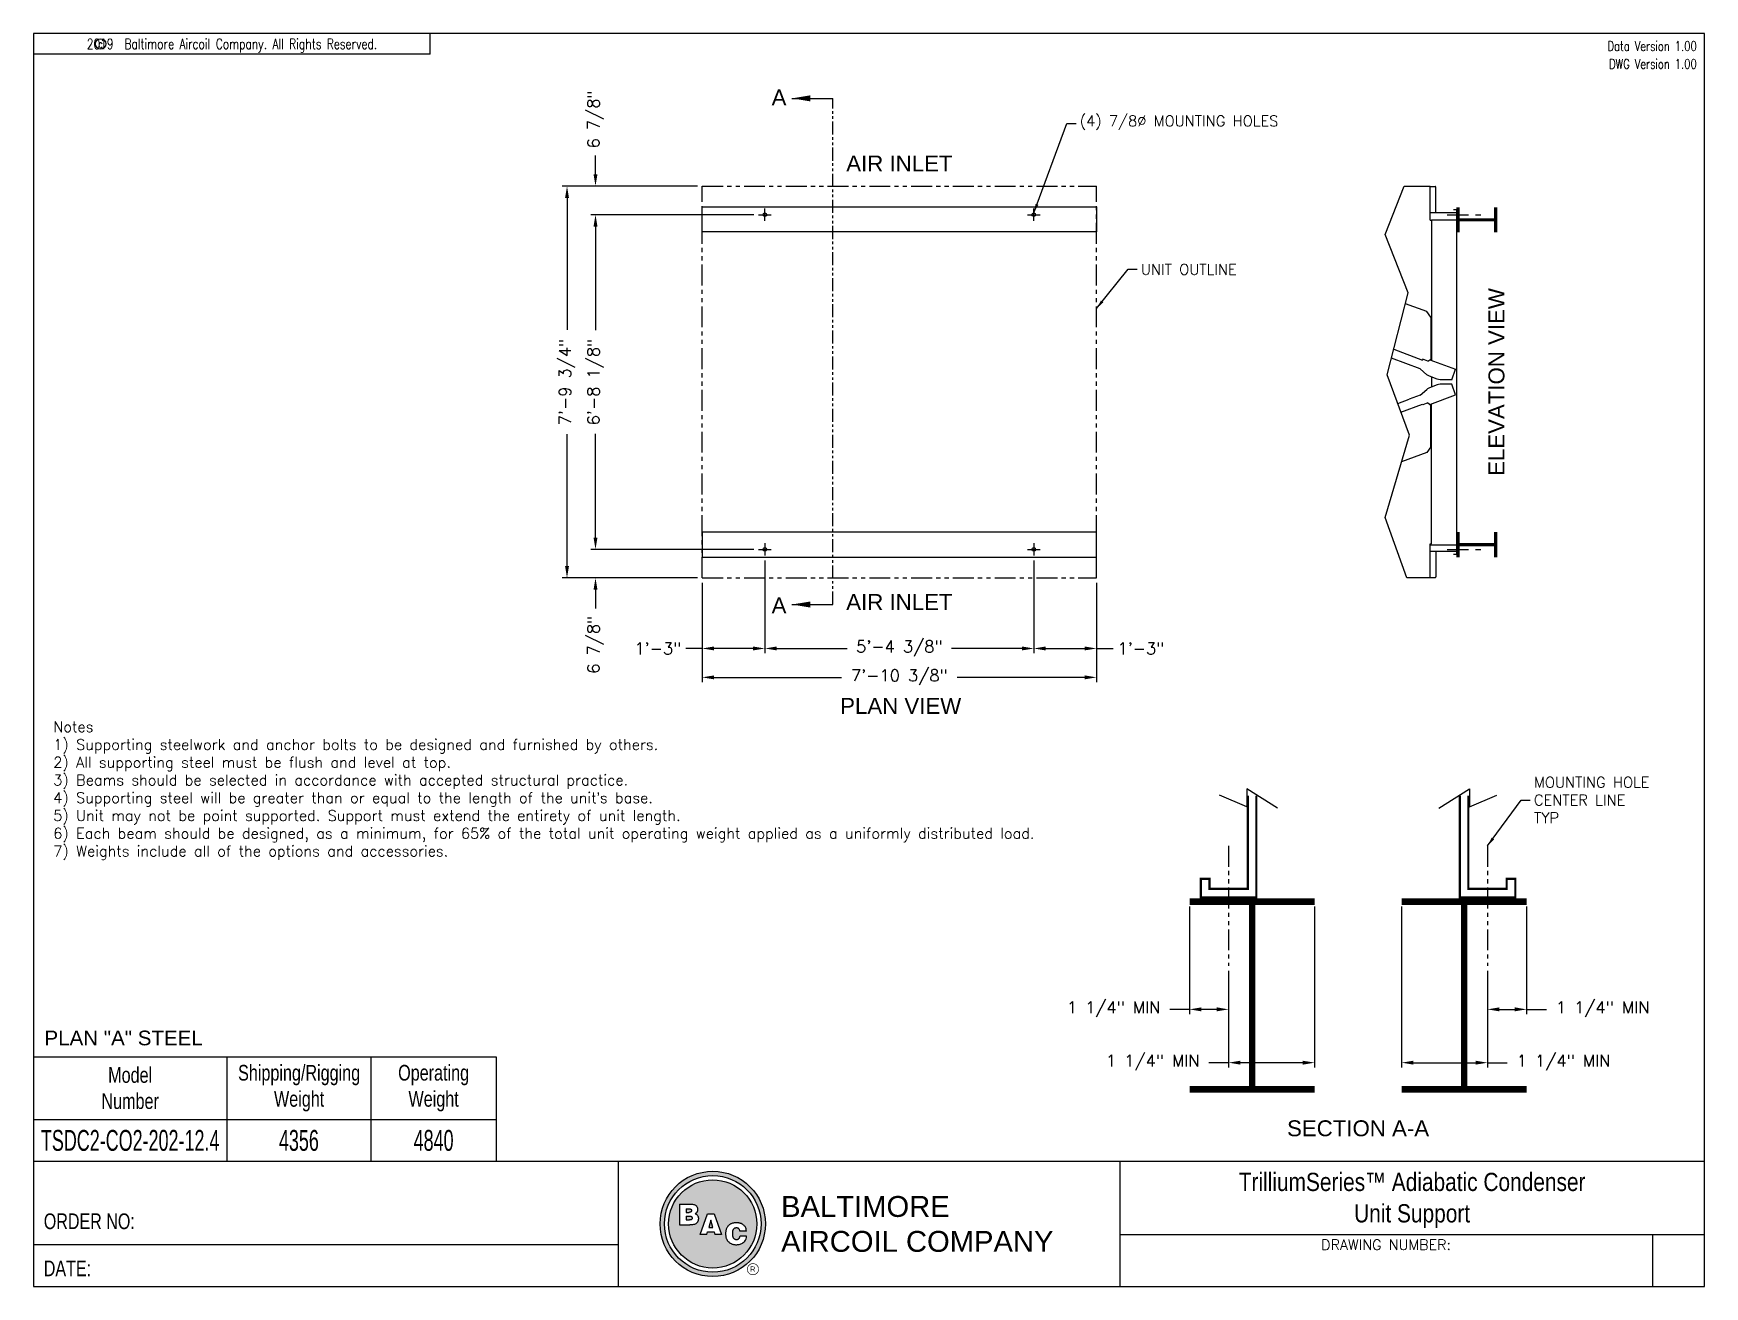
# Model space of a CAD drawing. Extents: x 50 to 450, y 40 to 340.
import ezdxf
from ezdxf.enums import TextEntityAlignment as Align

# ---------------------------------------------------------------- set-up
doc = ezdxf.new("R2010")
doc.units = 0
doc.header["$LTSCALE"] = 8
doc.header["$MEASUREMENT"] = 0
doc.linetypes.add('PHANTOM2', pattern=[1.25, 0.625, -0.125, 0.125, -0.125, 0.125, -0.125])
doc.layers.get('0').update_dxf_attribs({"linetype": 'CONTINUOUS'})
doc.layers.get('Defpoints').update_dxf_attribs({"linetype": 'CONTINUOUS'})
for name, color, linetype in [('STD-BASE', 5, 'CONTINUOUS'), ('STD-BLOCK', 7, 'CONTINUOUS'), ('STD-PLAN-A', 5, 'CONTINUOUS'), ('TEXT', 4, 'CONTINUOUS')]:
    doc.layers.add(name, color=color, linetype=linetype)
doc.styles.add('BAC', font='swissk.ttf')
doc.styles.add('BACtblk', font='swisscl.ttf')
doc.styles.add('BACtblkBold', font='swissck.ttf')
doc.styles.add('Current-ANSI-BAC Part', font='arial.ttf')
doc.styles.add('ROMANS', font='romans.shx', dxfattribs={"width": 0.75})
doc.styles.add('SIMPLEX', font='simplex.shx', dxfattribs={"oblique": 10})
doc.styles.add('SUBMITTAL', font='romans.shx')
doc.styles.add('SUBTTF', font='ARIALN.TTF', dxfattribs={"width": 0.9})
doc.dimstyles.new('SUBMITTAL', dxfattribs={"dimtxt": 0.09375, "dimasz": 0.09375, "dimexe": 0.03125, "dimexo": 0.0625, "dimgap": 0.0625, "dimtad": 0, "dimdec": 4, "dimzin": 4, "dimdsep": 46, "dimlunit": 4, "dimtxsty": 'SUBMITTAL', "dimcen": 0.09375, "dimclre": 6, "dimadec": 0, "dimazin": 0, "dimtfac": 1, "dimtdec": 0, "dimtofl": 0, "dimtmove": 0, "dimatfit": 3, "dimfxl": 0, "dimfrac": 2, "dimtolj": 1, "dimtzin": 4, "dimarcsym": 0})

msp = doc.modelspace()

# ---------------------------------------------------------------- texts
at = {"color": 4, "insert": (54.8146, 175.4), "char_height": 2.55, "width": 222.651999, "attachment_point": 1, "style": 'SUBMITTAL'}
msp.add_mtext('Notes\\P1) Supporting steelwork and anchor bolts to be designed and furnished by others.\\P2) All supporting steel must be flush and level at top.\\P3) Beams should be selected in accordance with accepted structural practice.\\P4) Supporting steel will be greater than or equal to the length of the unit{\\fArial|b0|i0|c0|p34;’}s base.\\P5) Unit may not be point supported. Support must extend the entirety of unit length.\\P6) Each beam should be designed, as a minimum, for 65% of the total unit operating weight applied as a uniformly distributed load.\\P7) Weights include all of the options and accessories.\\P', dxfattribs=at)
at = {"layer": 'STD-BASE', "color": 4}
for s, insert, char_height, width, attachment_point, style in [('(4) 7/8%%C MOUNTING HOLES', (300.5022, 320.4301), 2.55, 127.476592, 1, 'SUBMITTAL'), ('AIR INLET', (257.3332, 308.971), 3.81, 63.888891, 5, 'Current-ANSI-BAC Part'), ('AIR INLET', (257.3332, 203.9934), 3.81, 63.888891, 5, 'Current-ANSI-BAC Part'), ('PLAN VIEW', (257.6513, 179.1145), 3.81, 123.652782, 5, 'Current-ANSI-BAC Part')]:
    msp.add_mtext(s, dxfattribs=dict(at, insert=insert, char_height=char_height, width=width, attachment_point=attachment_point, style=style))
at = {"layer": 'STD-BASE', "color": 4, "insert": (315.1332, 284.8841), "char_height": 2.55, "attachment_point": 1, "style": 'SUBMITTAL'}
msp.add_mtext('UNIT OUTLINE', dxfattribs=at)
at = {"layer": 'STD-PLAN-A', "color": 4}
for s, insert, char_height, width, attachment_point, style in [('{\\H1.62128x;\\C5;A\\H0.6168x;\\P\\P\\P\\P\\P\\P\\P\\P\\P\\P\\P\\H1.70213x;\\P\\H0.87937x;\\P\\H0.66809x;\\P\\P\\P\\P\\P\\P\\P\\P\\P\\P\\P\\P\\P\\P\\P\\H0.22222x;\\P\\H4.50005x;\\P\\H1.62126x;A}', (228.5308, 263.9748), 2.35, 122.277782, 5, 'Current-ANSI-BAC Part'), ('MOUNTING HOLE\\PCENTER LINE\\PTYP', (409.2255, 156.5874), 2.55, 262.920472, 4, 'SUBMITTAL'), ('SECTION A-A ', (367.1262, 77.9768), 3.81, 57.844775, 5, 'Current-ANSI-BAC Part')]:
    msp.add_mtext(s, dxfattribs=dict(at, insert=insert, char_height=char_height, width=width, attachment_point=attachment_point, style=style))
at = {"layer": 'STD-PLAN-A', "color": 4, "insert": (400.273, 256.6512), "char_height": 3.81, "width": 207.945492, "attachment_point": 5, "rotation": 90, "style": 'Current-ANSI-BAC Part'}
msp.add_mtext('ELEVATION VIEW', dxfattribs=at)
at = {"layer": 'STD-PLAN-A', "color": 4, "insert": (52.7061, 101.3835), "char_height": 3.5175, "attachment_point": 1, "style": 'Current-ANSI-BAC Part'}
msp.add_mtext('PLAN "A" STEEL', dxfattribs=at)
at = {"layer": 'TEXT', "style": 'SUBMITTAL', "width": 0.75}
for s, p in [('Data Version 1.00', (448.1895, 338.244)), ('DWG Version 1.00', (448.1895, 333.9754))]:
    msp.add_text(s, height=2.33209, dxfattribs=at).set_placement(p, align=Align.TOP_RIGHT)

# ---------------------------------------------------------------- blocks, each defined once
blk = doc.blocks.new('BORDER')
for p, q in [((1, 1), (0, 1)), ((0, 1), (0, 0)), ((1, 0), (1, 1)), ((0, 0), (1, 0))]:
    blk.add_line(p, q)
blk = doc.blocks.new('copyr0')
for q in [(2.375, 0), (0, -0.125)]:
    blk.add_line((2.375, -0.125), q)
at = {"color": 6}
blk.add_circle((0.402, -0.063), 0.0312, dxfattribs=at)
at = {"color": 6, "style": 'ROMANS', "width": 0.75}
blk.add_text('2019  Baltimore Aircoil Company. All Rights Reserved.', height=0.0625, dxfattribs=at).set_placement((1.188, -0.094), align=Align.CENTER)
blk.add_text('c', height=0.0469, dxfattribs=at).set_placement((0.402, -0.063), align=Align.MIDDLE)
blk = doc.blocks.new('model weights')
for p, q in [((3, 43), (3, 3)), ((3, 43), (180.26, 43)), ((77.09, 43), (77.09, 3)), ((132.26, 43), (132.26, 3)), ((180.26, 43), (180.26, 3)), ((180.26, 43), (180.26, 3)), ((3, 19), (180.26, 19)), ((3, 3), (180.26, 3))]:
    blk.add_line(p, q)
at = {"layer": 'TEXT', "char_height": 6, "attachment_point": 5, "style": 'SUBTTF'}
for s, insert, width in [('Model\\PNumber', (40.05, 31), 32.4424), ('Shipping/Rigging\\PWeight', (104.76, 31), 42.2577), ('Operating\\PWeight', (156.26, 31), 52.9286)]:
    blk.add_mtext(s, dxfattribs=dict(at, insert=insert, width=width))
at = {"layer": 'TEXT', "style": 'SUBTTF', "width": 0.75}
for tag, p in [('MODELNUM', (40.05, 11)), ('SHIPWEIGHT', (104.67, 11)), ('OPWEIGHT', (156.26, 11))]:
    blk.add_attdef(tag, text='', height=8, dxfattribs=at).set_placement(p, align=Align.MIDDLE_CENTER)
blk = doc.blocks.new('*D4')
at = {"layer": 'Defpoints', "color": 0}
for p in [(225.15, 215.09), (210.15, 209.76), (210.15, 192.87)]:
    blk.add_point(p, dxfattribs=at)
at = {"layer": 'STD-PLAN-A', "color": 6, "lineweight": -2}
for p, q in [((225.15, 213.95), (225.15, 191.73)), ((210.15, 208.62), (210.15, 191.73))]:
    blk.add_line(p, q, dxfattribs=at)
at = {"layer": 'STD-PLAN-A', "color": 3, "lineweight": -2}
for p, q in [((210.15, 192.87), (206.2, 192.87)), ((222.31, 192.87), (212.99, 192.87))]:
    blk.add_line(p, q, dxfattribs=at)
at = {"layer": 'STD-PLAN-A', "color": 3}
for points in [[(212.99, 193.34), (212.99, 192.4), (210.15, 192.87)], [(222.31, 193.34), (222.31, 192.4), (225.15, 192.87)]]:
    blk.add_solid(points, dxfattribs=at)
at = {"layer": 'STD-PLAN-A', "color": 3, "insert": (199.52, 192.87), "char_height": 2.841, "attachment_point": 5, "style": 'SUBMITTAL'}
blk.add_mtext('\\A1;1\'-3"', dxfattribs=at)
blk = doc.blocks.new('*D5')
at = {"layer": 'Defpoints', "color": 0}
for p in [(289.51, 215.09), (304.51, 209.76), (304.51, 192.87)]:
    blk.add_point(p, dxfattribs=at)
at = {"layer": 'STD-PLAN-A', "color": 6, "lineweight": -2}
for p, q in [((289.51, 213.95), (289.51, 191.73)), ((304.51, 208.62), (304.51, 191.73))]:
    blk.add_line(p, q, dxfattribs=at)
at = {"layer": 'STD-PLAN-A', "color": 3, "lineweight": -2}
for p, q in [((292.36, 192.87), (301.67, 192.87)), ((304.51, 192.87), (308.47, 192.87))]:
    blk.add_line(p, q, dxfattribs=at)
at = {"layer": 'STD-PLAN-A', "color": 3}
for points in [[(292.36, 193.34), (292.36, 192.4), (289.51, 192.87)], [(301.67, 193.34), (301.67, 192.4), (304.51, 192.87)]]:
    blk.add_solid(points, dxfattribs=at)
at = {"layer": 'STD-PLAN-A', "color": 3, "insert": (315.15, 192.87), "char_height": 2.841, "attachment_point": 5, "style": 'SUBMITTAL'}
blk.add_mtext('\\A1;1\'-3"', dxfattribs=at)
blk = doc.blocks.new('*D6')
at = {"layer": 'Defpoints', "color": 0}
for p in [(223.65, 296.71), (184.6, 216.59), (223.65, 216.59)]:
    blk.add_point(p, dxfattribs=at)
at = {"layer": 'STD-PLAN-A', "color": 6, "lineweight": -2}
for p, q in [((222.52, 296.71), (183.46, 296.71)), ((222.52, 216.59), (183.46, 216.59))]:
    blk.add_line(p, q, dxfattribs=at)
at = {"layer": 'STD-PLAN-A', "color": 3, "lineweight": -2}
for p, q in [((184.6, 293.87), (184.6, 269.08)), ((184.6, 219.43), (184.6, 244.22))]:
    blk.add_line(p, q, dxfattribs=at)
at = {"layer": 'STD-PLAN-A', "color": 3}
for points in [[(184.13, 293.87), (185.07, 293.87), (184.6, 296.71)], [(184.13, 219.43), (185.07, 219.43), (184.6, 216.59)]]:
    blk.add_solid(points, dxfattribs=at)
at = {"layer": 'STD-PLAN-A', "color": 3, "insert": (184.6, 256.65), "char_height": 2.8406, "attachment_point": 5, "rotation": 90, "style": 'SUBMITTAL'}
blk.add_mtext('\\A1;6\'-8 1/8"', dxfattribs=at)
blk = doc.blocks.new('*D7')
at = {"layer": 'Defpoints', "color": 0}
for p in [(184.6, 303.54), (210.15, 303.54), (223.65, 296.71)]:
    blk.add_point(p, dxfattribs=at)
at = {"layer": 'STD-PLAN-A', "color": 3, "lineweight": -2}
for p, q in [((184.6, 306.39), (184.6, 310.9)), ((184.6, 293.87), (184.6, 291.03))]:
    blk.add_line(p, q, dxfattribs=at)
at = {"layer": 'STD-PLAN-A', "color": 6, "lineweight": -2}
for p, q in [((209.02, 303.54), (183.46, 303.54)), ((222.52, 296.71), (183.46, 296.71))]:
    blk.add_line(p, q, dxfattribs=at)
at = {"layer": 'STD-PLAN-A', "color": 3}
for points in [[(184.13, 306.39), (185.07, 306.39), (184.6, 303.54)], [(184.13, 293.87), (185.07, 293.87), (184.6, 296.71)]]:
    blk.add_solid(points, dxfattribs=at)
at = {"layer": 'STD-PLAN-A', "color": 3, "insert": (184.6, 319.54), "char_height": 2.841, "attachment_point": 5, "rotation": 90, "style": 'SUBMITTAL'}
blk.add_mtext('\\A1;6 7/8"', dxfattribs=at)
blk = doc.blocks.new('*D8')
at = {"layer": 'Defpoints', "color": 0}
for p in [(223.65, 216.59), (184.6, 209.76), (210.15, 209.76)]:
    blk.add_point(p, dxfattribs=at)
at = {"layer": 'STD-PLAN-A', "color": 3, "lineweight": -2}
for p, q in [((184.6, 219.43), (184.6, 222.27)), ((184.6, 206.92), (184.6, 202.41))]:
    blk.add_line(p, q, dxfattribs=at)
at = {"layer": 'STD-PLAN-A', "color": 6, "lineweight": -2}
for p, q in [((222.52, 216.59), (183.46, 216.59)), ((209.02, 209.76), (183.46, 209.76))]:
    blk.add_line(p, q, dxfattribs=at)
at = {"layer": 'STD-PLAN-A', "color": 3}
for points in [[(184.13, 219.43), (185.07, 219.43), (184.6, 216.59)], [(184.13, 206.92), (185.07, 206.92), (184.6, 209.76)]]:
    blk.add_solid(points, dxfattribs=at)
at = {"layer": 'STD-PLAN-A', "color": 3, "insert": (184.6, 193.76), "char_height": 2.841, "attachment_point": 5, "rotation": 90, "style": 'SUBMITTAL'}
blk.add_mtext('\\A1;6 7/8"', dxfattribs=at)
blk = doc.blocks.new('*D9')
at = {"layer": 'Defpoints', "color": 0}
for p in [(210.15, 209.76), (304.51, 209.76), (304.51, 185.95)]:
    blk.add_point(p, dxfattribs=at)
at = {"layer": 'STD-BASE', "color": 6, "lineweight": -2}
for p, q in [((210.15, 208.62), (210.15, 184.81)), ((304.51, 208.62), (304.51, 184.81))]:
    blk.add_line(p, q, dxfattribs=at)
at = {"layer": 'STD-BASE', "color": 3, "lineweight": -2}
for p, q in [((212.99, 185.95), (243.48, 185.95)), ((301.67, 185.95), (271.18, 185.95))]:
    blk.add_line(p, q, dxfattribs=at)
at = {"layer": 'STD-BASE', "color": 3}
for points in [[(212.99, 186.42), (212.99, 185.48), (210.15, 185.95)], [(301.67, 186.42), (301.67, 185.48), (304.51, 185.95)]]:
    blk.add_solid(points, dxfattribs=at)
at = {"layer": 'STD-BASE', "color": 3, "insert": (257.33, 185.95), "char_height": 2.8406, "attachment_point": 5, "style": 'SUBMITTAL'}
blk.add_mtext('\\A1;7\'-10 3/8"', dxfattribs=at)
blk = doc.blocks.new('*D10')
at = {"layer": 'Defpoints', "color": 0}
for p in [(210.15, 303.54), (177.78, 209.76), (210.15, 209.76)]:
    blk.add_point(p, dxfattribs=at)
at = {"layer": 'STD-BASE', "color": 6, "lineweight": -2}
for p, q in [((209.02, 303.54), (176.65, 303.54)), ((209.02, 209.76), (176.65, 209.76))]:
    blk.add_line(p, q, dxfattribs=at)
at = {"layer": 'STD-BASE', "color": 3, "lineweight": -2}
for p, q in [((177.78, 300.7), (177.78, 269.15)), ((177.78, 212.6), (177.78, 244.15))]:
    blk.add_line(p, q, dxfattribs=at)
at = {"layer": 'STD-BASE', "color": 3}
for points in [[(177.31, 300.7), (178.26, 300.7), (177.78, 303.54)], [(177.31, 212.6), (178.26, 212.6), (177.78, 209.76)]]:
    blk.add_solid(points, dxfattribs=at)
at = {"layer": 'STD-BASE', "color": 3, "insert": (177.78, 256.65), "char_height": 2.8406, "attachment_point": 5, "rotation": 90, "style": 'SUBMITTAL'}
blk.add_mtext('\\A1;7\'-9 3/4"', dxfattribs=at)
blk = doc.blocks.new('*D11')
at = {"layer": 'Defpoints', "color": 0}
for p in [(225.15, 215.09), (289.51, 215.09), (289.51, 192.87)]:
    blk.add_point(p, dxfattribs=at)
at = {"layer": 'STD-PLAN-A', "color": 6, "lineweight": -2}
for p, q in [((225.15, 213.95), (225.15, 191.73)), ((289.51, 213.95), (289.51, 191.73))]:
    blk.add_line(p, q, dxfattribs=at)
at = {"layer": 'STD-PLAN-A', "color": 3, "lineweight": -2}
for p, q in [((227.99, 192.87), (244.83, 192.87)), ((286.67, 192.87), (269.83, 192.87))]:
    blk.add_line(p, q, dxfattribs=at)
at = {"layer": 'STD-PLAN-A', "color": 3}
for points in [[(227.99, 193.34), (227.99, 192.4), (225.15, 192.87)], [(286.67, 193.34), (286.67, 192.4), (289.51, 192.87)]]:
    blk.add_solid(points, dxfattribs=at)
at = {"layer": 'STD-PLAN-A', "color": 3, "insert": (257.33, 192.87), "char_height": 2.8406, "attachment_point": 5, "style": 'SUBMITTAL'}
blk.add_mtext('\\A1;5\'-4 3/8"', dxfattribs=at)
blk = doc.blocks.new('*D12')
at = {"layer": 'Defpoints', "color": 0}
for p in [(407.47, 132.25), (398.11, 116.86), (407.47, 106.47)]:
    blk.add_point(p, dxfattribs=at)
at = {"layer": 'STD-PLAN-A', "color": 6, "lineweight": -2}
for p, q in [((407.47, 131.11), (407.47, 105.34)), ((398.11, 115.73), (398.11, 105.34))]:
    blk.add_line(p, q, dxfattribs=at)
at = {"layer": 'STD-PLAN-A', "color": 3, "lineweight": -2}
for p, q in [((400.95, 106.47), (404.63, 106.47)), ((407.47, 106.47), (412.21, 106.47))]:
    blk.add_line(p, q, dxfattribs=at)
at = {"layer": 'STD-PLAN-A', "color": 3}
for points in [[(400.95, 106.95), (400.95, 106), (398.11, 106.47)], [(404.63, 106.95), (404.63, 106), (407.47, 106.47)]]:
    blk.add_solid(points, dxfattribs=at)
at = {"layer": 'STD-PLAN-A', "color": 3, "insert": (425.65, 106.47), "char_height": 2.8406, "attachment_point": 5, "style": 'SUBMITTAL'}
blk.add_mtext('\\A1;1 1/4" MIN', dxfattribs=at)
blk = doc.blocks.new('*D13')
at = {"layer": 'Defpoints', "color": 0}
for p in [(377.53, 132.25), (398.11, 116.86), (377.53, 93.71)]:
    blk.add_point(p, dxfattribs=at)
at = {"layer": 'STD-PLAN-A', "color": 6, "lineweight": -2}
for p, q in [((377.53, 131.11), (377.53, 92.57)), ((398.11, 115.73), (398.11, 92.57))]:
    blk.add_line(p, q, dxfattribs=at)
at = {"layer": 'STD-PLAN-A', "color": 3, "lineweight": -2}
for p, q in [((380.37, 93.71), (395.27, 93.71)), ((398.11, 93.71), (402.85, 93.71))]:
    blk.add_line(p, q, dxfattribs=at)
at = {"layer": 'STD-PLAN-A', "color": 3}
for points in [[(380.37, 94.18), (380.37, 93.24), (377.53, 93.71)], [(395.27, 94.18), (395.27, 93.24), (398.11, 93.71)]]:
    blk.add_solid(points, dxfattribs=at)
at = {"layer": 'STD-PLAN-A', "color": 3, "insert": (416.3, 93.71), "char_height": 2.8406, "attachment_point": 5, "style": 'SUBMITTAL'}
blk.add_mtext('\\A1;1 1/4" MIN', dxfattribs=at)
blk = doc.blocks.new('*D14')
at = {"layer": 'Defpoints', "color": 0}
for p in [(326.78, 132.25), (336.14, 116.86), (326.78, 106.47)]:
    blk.add_point(p, dxfattribs=at)
at = {"layer": 'STD-PLAN-A', "color": 6, "lineweight": -2}
for p, q in [((326.78, 131.11), (326.78, 105.34)), ((336.14, 115.73), (336.14, 105.34))]:
    blk.add_line(p, q, dxfattribs=at)
at = {"layer": 'STD-PLAN-A', "color": 3, "lineweight": -2}
for p, q in [((326.78, 106.47), (322.04, 106.47)), ((333.3, 106.47), (329.62, 106.47))]:
    blk.add_line(p, q, dxfattribs=at)
at = {"layer": 'STD-PLAN-A', "color": 3}
for points in [[(329.62, 106.95), (329.62, 106), (326.78, 106.47)], [(333.3, 106.95), (333.3, 106), (336.14, 106.47)]]:
    blk.add_solid(points, dxfattribs=at)
at = {"layer": 'STD-PLAN-A', "color": 3, "insert": (308.6, 106.47), "char_height": 2.8406, "attachment_point": 5, "style": 'SUBMITTAL'}
blk.add_mtext('\\A1;1 1/4" MIN', dxfattribs=at)
blk = doc.blocks.new('*D15')
at = {"layer": 'Defpoints', "color": 0}
for p in [(356.72, 132.25), (336.14, 116.86), (356.72, 93.71)]:
    blk.add_point(p, dxfattribs=at)
at = {"layer": 'STD-PLAN-A', "color": 6, "lineweight": -2}
for p, q in [((356.72, 131.11), (356.72, 92.57)), ((336.14, 115.73), (336.14, 92.57))]:
    blk.add_line(p, q, dxfattribs=at)
at = {"layer": 'STD-PLAN-A', "color": 3, "lineweight": -2}
for p, q in [((336.14, 93.71), (331.4, 93.71)), ((353.88, 93.71), (338.98, 93.71))]:
    blk.add_line(p, q, dxfattribs=at)
at = {"layer": 'STD-PLAN-A', "color": 3}
for points in [[(338.98, 94.18), (338.98, 93.24), (336.14, 93.71)], [(353.88, 94.18), (353.88, 93.24), (356.72, 93.71)]]:
    blk.add_solid(points, dxfattribs=at)
at = {"layer": 'STD-PLAN-A', "color": 3, "insert": (317.96, 93.71), "char_height": 2.8406, "attachment_point": 5, "style": 'SUBMITTAL'}
blk.add_mtext('\\A1;1 1/4" MIN', dxfattribs=at)
blk = doc.blocks.new('bacstblk')
h = blk.add_hatch(color=150)
h.dxf.hatch_style = 1
h.paths.add_polyline_path([(3.751, 0.375, 1), (4.38, 0.375, 1)])
h.paths.add_polyline_path([(4.354, 0.375, -1), (3.777, 0.375, -1)], flags=16)
h.paths.add_polyline_path([(4.329, 0.375, -1), (3.801, 0.375, -1)], flags=0)
h.paths.add_polyline_path([(3.943, 0.494), (3.96, 0.489), (3.971, 0.478), (3.976, 0.462), (3.972, 0.447), (3.961, 0.436), (3.974, 0.427), (3.979, 0.415), (3.979, 0.397), (3.973, 0.384), (3.961, 0.374), (3.948, 0.37), (3.935, 0.369), (3.867, 0.369), (3.867, 0.494)], flags=0)
h.paths.add_polyline_path([(4.033, 0.436), (4.074, 0.436), (4.118, 0.311), (4.078, 0.311), (4.073, 0.328), (4.033, 0.328), (4.029, 0.311), (3.99, 0.311)], flags=0)
h.paths.add_polyline_path([(4.168, 0.372), (4.183, 0.379), (4.199, 0.382), (4.215, 0.382), (4.233, 0.379), (4.246, 0.372), (4.258, 0.36), (4.264, 0.346), (4.266, 0.332), (4.227, 0.332), (4.227, 0.335), (4.226, 0.339), (4.225, 0.341), (4.224, 0.343), (4.222, 0.345), (4.221, 0.347), (4.219, 0.348), (4.217, 0.349), (4.216, 0.349), (4.214, 0.35), (4.213, 0.35), (4.211, 0.351), (4.21, 0.351), (4.208, 0.351), (4.207, 0.351), (4.205, 0.351), (4.203, 0.351), (4.202, 0.35), (4.2, 0.35), (4.198, 0.35), (4.196, 0.349), (4.195, 0.348), (4.193, 0.347), (4.192, 0.346), (4.191, 0.345), (4.189, 0.343), (4.188, 0.342), (4.187, 0.34), (4.186, 0.338), (4.186, 0.337), (4.185, 0.335), (4.184, 0.333), (4.184, 0.331), (4.184, 0.329), (4.183, 0.327), (4.183, 0.325), (4.183, 0.323), (4.183, 0.322), (4.183, 0.32), (4.183, 0.318), (4.183, 0.316), (4.183, 0.314), (4.183, 0.312), (4.183, 0.31), (4.183, 0.308), (4.183, 0.306), (4.184, 0.304), (4.184, 0.302), (4.184, 0.301), (4.185, 0.299), (4.185, 0.297), (4.186, 0.296), (4.187, 0.294), (4.187, 0.293), (4.188, 0.292), (4.189, 0.29), (4.19, 0.289), (4.191, 0.288), (4.192, 0.287), (4.193, 0.286), (4.194, 0.285), (4.196, 0.285), (4.197, 0.284), (4.198, 0.283), (4.199, 0.283), (4.201, 0.283), (4.202, 0.282), (4.203, 0.282), (4.204, 0.282), (4.206, 0.282), (4.207, 0.282), (4.208, 0.282), (4.21, 0.282), (4.211, 0.282), (4.212, 0.282), (4.214, 0.282), (4.215, 0.283), (4.216, 0.283), (4.218, 0.284), (4.219, 0.285), (4.221, 0.286), (4.222, 0.287), (4.224, 0.289), (4.225, 0.29), (4.226, 0.293), (4.227, 0.295), (4.228, 0.299), (4.229, 0.302), (4.267, 0.302), (4.265, 0.289), (4.258, 0.272), (4.245, 0.26), (4.229, 0.253), (4.215, 0.25), (4.199, 0.25), (4.181, 0.254), (4.166, 0.262), (4.154, 0.273), (4.147, 0.286), (4.143, 0.3), (4.142, 0.317), (4.143, 0.334), (4.148, 0.349), (4.157, 0.363)], flags=0)
h = blk.add_hatch(color=150)
h.dxf.hatch_style = 1
h.paths.add_polyline_path([(3.801, 0.375, 1), (4.329, 0.375, 1)])
h.paths.add_polyline_path([(4.074, 0.436), (4.118, 0.311), (4.078, 0.311), (4.073, 0.328), (4.033, 0.328), (4.029, 0.311), (3.99, 0.311), (4.033, 0.436)], flags=16)
h.paths.add_polyline_path([(3.974, 0.427), (3.979, 0.415), (3.979, 0.397), (3.973, 0.384), (3.961, 0.374), (3.948, 0.37), (3.935, 0.369), (3.867, 0.369), (3.867, 0.494), (3.943, 0.494), (3.96, 0.489), (3.971, 0.478), (3.976, 0.462), (3.972, 0.447), (3.961, 0.436)], flags=16)
h.paths.add_polyline_path([(4.266, 0.332), (4.227, 0.332), (4.227, 0.335), (4.226, 0.339), (4.225, 0.341), (4.224, 0.343), (4.222, 0.345), (4.221, 0.347), (4.219, 0.348), (4.217, 0.349), (4.216, 0.349), (4.214, 0.35), (4.213, 0.35), (4.211, 0.351), (4.21, 0.351), (4.208, 0.351), (4.207, 0.351), (4.205, 0.351), (4.203, 0.351), (4.202, 0.35), (4.2, 0.35), (4.198, 0.35), (4.196, 0.349), (4.195, 0.348), (4.193, 0.347), (4.192, 0.346), (4.191, 0.345), (4.189, 0.343), (4.188, 0.342), (4.187, 0.34), (4.186, 0.338), (4.186, 0.337), (4.185, 0.335), (4.184, 0.333), (4.184, 0.331), (4.184, 0.329), (4.183, 0.327), (4.183, 0.325), (4.183, 0.323), (4.183, 0.322), (4.183, 0.32), (4.183, 0.318), (4.183, 0.316), (4.183, 0.314), (4.183, 0.312), (4.183, 0.31), (4.183, 0.308), (4.183, 0.306), (4.184, 0.304), (4.184, 0.302), (4.184, 0.301), (4.185, 0.299), (4.185, 0.297), (4.186, 0.296), (4.187, 0.294), (4.187, 0.293), (4.188, 0.292), (4.189, 0.29), (4.19, 0.289), (4.191, 0.288), (4.192, 0.287), (4.193, 0.286), (4.194, 0.285), (4.196, 0.285), (4.197, 0.284), (4.198, 0.283), (4.199, 0.283), (4.201, 0.283), (4.202, 0.282), (4.203, 0.282), (4.204, 0.282), (4.206, 0.282), (4.207, 0.282), (4.208, 0.282), (4.21, 0.282), (4.211, 0.282), (4.212, 0.282), (4.214, 0.282), (4.215, 0.283), (4.216, 0.283), (4.218, 0.284), (4.219, 0.285), (4.221, 0.286), (4.222, 0.287), (4.224, 0.289), (4.225, 0.29), (4.226, 0.293), (4.227, 0.295), (4.228, 0.299), (4.229, 0.302), (4.267, 0.302), (4.265, 0.289), (4.258, 0.272), (4.245, 0.26), (4.229, 0.253), (4.215, 0.25), (4.199, 0.25), (4.181, 0.254), (4.166, 0.262), (4.154, 0.273), (4.147, 0.286), (4.143, 0.3), (4.142, 0.317), (4.143, 0.334), (4.148, 0.349), (4.157, 0.363), (4.168, 0.372), (4.183, 0.379), (4.199, 0.382), (4.215, 0.382), (4.233, 0.379), (4.246, 0.372), (4.258, 0.36), (4.264, 0.346)], flags=16)
h = blk.add_hatch(color=150)
h.dxf.hatch_style = 1
h.paths.add_polyline_path([(3.934, 0.447), (3.935, 0.448), (3.935, 0.449), (3.936, 0.45), (3.936, 0.451), (3.937, 0.451), (3.937, 0.452), (3.937, 0.453), (3.937, 0.454), (3.937, 0.455), (3.937, 0.456), (3.937, 0.457), (3.937, 0.458), (3.937, 0.459), (3.937, 0.46), (3.936, 0.461), (3.936, 0.461), (3.935, 0.462), (3.935, 0.463), (3.934, 0.464), (3.933, 0.464), (3.932, 0.464), (3.931, 0.465), (3.929, 0.465), (3.928, 0.465), (3.926, 0.466), (3.924, 0.466), (3.921, 0.466), (3.905, 0.466), (3.905, 0.444), (3.924, 0.444), (3.927, 0.445), (3.929, 0.445), (3.931, 0.446), (3.933, 0.446)])
h.paths.add_polyline_path([(3.941, 0.408), (3.941, 0.409), (3.941, 0.41), (3.941, 0.411), (3.941, 0.412), (3.941, 0.413), (3.941, 0.414), (3.94, 0.415), (3.94, 0.416), (3.939, 0.417), (3.939, 0.418), (3.938, 0.419), (3.937, 0.419), (3.935, 0.42), (3.934, 0.421), (3.932, 0.421), (3.93, 0.421), (3.927, 0.421), (3.924, 0.422), (3.905, 0.422), (3.905, 0.399), (3.926, 0.399), (3.929, 0.399), (3.932, 0.399), (3.934, 0.4), (3.935, 0.4), (3.937, 0.401), (3.938, 0.402), (3.938, 0.402), (3.939, 0.403), (3.94, 0.404), (3.94, 0.405), (3.94, 0.406), (3.941, 0.406), (3.941, 0.407)])
h.paths.add_polyline_path([(4.053, 0.397), (4.041, 0.354), (4.066, 0.354)])
for p, q in [((0, 0.75), (10, 0.75)), ((3.5, 0.75), (3.5, 0)), ((6.5, 0.75), (6.5, 0)), ((6.5, 0.312), (10, 0.312)), ((9.688, 0.312), (9.688, 0)), ((3.5, 0.25), (0, 0.25))]:
    blk.add_line(p, q)
at = {"color": 150}
for p, q in [((3.867, 0.494), (3.93, 0.494)), ((3.867, 0.494), (3.867, 0.369)), ((3.905, 0.466), (3.905, 0.444)), ((3.905, 0.466), (3.921, 0.466)), ((3.905, 0.444), (3.924, 0.444)), ((3.905, 0.422), (3.905, 0.399)), ((3.905, 0.422), (3.924, 0.422)), ((3.99, 0.311), (4.033, 0.436)), ((4.033, 0.436), (4.074, 0.436)), ((4.074, 0.436), (4.118, 0.311)), ((3.867, 0.369), (3.928, 0.369)), ((3.905, 0.399), (3.926, 0.399)), ((4.029, 0.311), (3.99, 0.311)), ((4.029, 0.311), (4.033, 0.328)), ((4.033, 0.328), (4.073, 0.328)), ((4.053, 0.397), (4.041, 0.354)), ((4.041, 0.354), (4.066, 0.354)), ((4.066, 0.354), (4.053, 0.397)), ((4.073, 0.328), (4.078, 0.311)), ((4.118, 0.311), (4.078, 0.311)), ((4.266, 0.332), (4.227, 0.332)), ((4.267, 0.302), (4.229, 0.302))]:
    blk.add_line(p, q, dxfattribs=at)
for points in [[(3.921, 0.466), (3.924, 0.466), (3.926, 0.466), (3.928, 0.465), (3.929, 0.465), (3.931, 0.465), (3.932, 0.464), (3.933, 0.464), (3.934, 0.464), (3.935, 0.463), (3.935, 0.462), (3.936, 0.461), (3.936, 0.461), (3.937, 0.46), (3.937, 0.459), (3.937, 0.458), (3.937, 0.457), (3.937, 0.456), (3.937, 0.455), (3.937, 0.454), (3.937, 0.453), (3.937, 0.452), (3.937, 0.451), (3.936, 0.451), (3.936, 0.45), (3.935, 0.449), (3.935, 0.448), (3.934, 0.447), (3.933, 0.446), (3.931, 0.446), (3.929, 0.445), (3.927, 0.445), (3.924, 0.444)], [(3.924, 0.422), (3.927, 0.421), (3.93, 0.421), (3.932, 0.421), (3.934, 0.421), (3.935, 0.42), (3.937, 0.419), (3.938, 0.419), (3.939, 0.418), (3.939, 0.417), (3.94, 0.416), (3.94, 0.415), (3.941, 0.414), (3.941, 0.413), (3.941, 0.412), (3.941, 0.411), (3.941, 0.41), (3.941, 0.409), (3.941, 0.408), (3.941, 0.407), (3.941, 0.406), (3.94, 0.406), (3.94, 0.405), (3.94, 0.404), (3.939, 0.403), (3.938, 0.402), (3.938, 0.402), (3.937, 0.401), (3.935, 0.4), (3.934, 0.4), (3.932, 0.399), (3.929, 0.399), (3.926, 0.399)], [(3.96, 0.436), (3.965, 0.433), (3.969, 0.431), (3.972, 0.428), (3.974, 0.425), (3.976, 0.422), (3.977, 0.419), (3.978, 0.416), (3.978, 0.413), (3.979, 0.411), (3.979, 0.408), (3.979, 0.406), (3.979, 0.403), (3.978, 0.401), (3.978, 0.399), (3.978, 0.397), (3.977, 0.395), (3.977, 0.393), (3.976, 0.391), (3.975, 0.389), (3.974, 0.387), (3.973, 0.385), (3.972, 0.383), (3.97, 0.382), (3.968, 0.38), (3.966, 0.378), (3.963, 0.376), (3.96, 0.374), (3.955, 0.372), (3.95, 0.371), (3.944, 0.37), (3.937, 0.369), (3.928, 0.369)], [(3.93, 0.494), (3.938, 0.494), (3.944, 0.493), (3.95, 0.492), (3.954, 0.491), (3.958, 0.489), (3.962, 0.487), (3.964, 0.485), (3.967, 0.483), (3.968, 0.481), (3.97, 0.479), (3.971, 0.476), (3.972, 0.474), (3.973, 0.472), (3.974, 0.47), (3.974, 0.468), (3.974, 0.465), (3.974, 0.463), (3.974, 0.461), (3.974, 0.459), (3.974, 0.457), (3.974, 0.455), (3.974, 0.453), (3.973, 0.451), (3.972, 0.449), (3.971, 0.447), (3.97, 0.445), (3.969, 0.444), (3.967, 0.442), (3.966, 0.44), (3.964, 0.439), (3.962, 0.437), (3.96, 0.436)], [(4.266, 0.332), (4.265, 0.339), (4.264, 0.345), (4.262, 0.351), (4.26, 0.355), (4.258, 0.359), (4.255, 0.362), (4.253, 0.365), (4.25, 0.367), (4.248, 0.369), (4.246, 0.371), (4.244, 0.373), (4.241, 0.374), (4.239, 0.375), (4.237, 0.377), (4.234, 0.377), (4.232, 0.378), (4.229, 0.379), (4.227, 0.38), (4.224, 0.38), (4.221, 0.381), (4.218, 0.381), (4.215, 0.382), (4.212, 0.382), (4.209, 0.382), (4.206, 0.382), (4.203, 0.382), (4.199, 0.382), (4.196, 0.382), (4.193, 0.381), (4.19, 0.38), (4.186, 0.38), (4.183, 0.379), (4.18, 0.378), (4.176, 0.376), (4.173, 0.375), (4.17, 0.373), (4.167, 0.371), (4.164, 0.369), (4.161, 0.366), (4.159, 0.364), (4.156, 0.361), (4.154, 0.358), (4.152, 0.354), (4.15, 0.351), (4.148, 0.347), (4.146, 0.343), (4.145, 0.34), (4.144, 0.336), (4.143, 0.331), (4.143, 0.327), (4.142, 0.323), (4.142, 0.319), (4.142, 0.314), (4.142, 0.31), (4.143, 0.306), (4.143, 0.302), (4.144, 0.299), (4.144, 0.295), (4.145, 0.292), (4.146, 0.288), (4.148, 0.285), (4.149, 0.282), (4.151, 0.279), (4.152, 0.276), (4.154, 0.274), (4.156, 0.271), (4.158, 0.269), (4.161, 0.267), (4.163, 0.264), (4.166, 0.262), (4.169, 0.26), (4.172, 0.259), (4.175, 0.257), (4.178, 0.256), (4.181, 0.254), (4.185, 0.253), (4.189, 0.252), (4.193, 0.251), (4.197, 0.251), (4.201, 0.25), (4.205, 0.25), (4.21, 0.25), (4.214, 0.251), (4.219, 0.251), (4.224, 0.252), (4.229, 0.253), (4.234, 0.255), (4.239, 0.257), (4.244, 0.26), (4.248, 0.263), (4.253, 0.267), (4.257, 0.272), (4.261, 0.278), (4.264, 0.285), (4.266, 0.293), (4.267, 0.302)], [(4.227, 0.332), (4.227, 0.335), (4.226, 0.339), (4.225, 0.341), (4.224, 0.343), (4.222, 0.345), (4.221, 0.347), (4.219, 0.348), (4.217, 0.349), (4.216, 0.349), (4.214, 0.35), (4.213, 0.35), (4.211, 0.351), (4.21, 0.351), (4.208, 0.351), (4.207, 0.351), (4.205, 0.351), (4.203, 0.351), (4.202, 0.35), (4.2, 0.35), (4.198, 0.35), (4.196, 0.349), (4.195, 0.348), (4.193, 0.347), (4.192, 0.346), (4.191, 0.345), (4.189, 0.343), (4.188, 0.342), (4.187, 0.34), (4.186, 0.338), (4.186, 0.337), (4.185, 0.335), (4.184, 0.333), (4.184, 0.331), (4.184, 0.329), (4.183, 0.327), (4.183, 0.325), (4.183, 0.323), (4.183, 0.322), (4.183, 0.32), (4.183, 0.318), (4.183, 0.316), (4.183, 0.314), (4.183, 0.312), (4.183, 0.31), (4.183, 0.308), (4.183, 0.306), (4.184, 0.304), (4.184, 0.302), (4.184, 0.301), (4.185, 0.299), (4.185, 0.297), (4.186, 0.296), (4.187, 0.294), (4.187, 0.293), (4.188, 0.292), (4.189, 0.29), (4.19, 0.289), (4.191, 0.288), (4.192, 0.287), (4.193, 0.286), (4.194, 0.285), (4.196, 0.285), (4.197, 0.284), (4.198, 0.283), (4.199, 0.283), (4.201, 0.283), (4.202, 0.282), (4.203, 0.282), (4.204, 0.282), (4.206, 0.282), (4.207, 0.282), (4.208, 0.282), (4.21, 0.282), (4.211, 0.282), (4.212, 0.282), (4.214, 0.282), (4.215, 0.283), (4.216, 0.283), (4.218, 0.284), (4.219, 0.285), (4.221, 0.286), (4.222, 0.287), (4.224, 0.289), (4.225, 0.29), (4.226, 0.293), (4.227, 0.295), (4.228, 0.299), (4.229, 0.302)]]:
    blk.add_lwpolyline(points, dxfattribs=at)
for radius in [0.315, 0.289, 0.264]:
    blk.add_circle((4.065, 0.375), radius, dxfattribs=at)
at = {"layer": 'TEXT', "color": 150, "linetype": 'Continuous', "const_width": 0.00375}
blk.add_lwpolyline([(4.272, 0.104, 1), (4.339, 0.104, 1)], format="xyb", close=True, dxfattribs=at)
at = {"color": 6, "style": 'SIMPLEX'}
blk.add_text('DRAWING NUMBER:', height=0.0625, dxfattribs=at).set_placement((8.094, 0.219), align=Align.CENTER)
at = {"layer": 'TEXT', "color": 150, "style": 'BAC'}
for s, p in [('BALTIMORE', (4.474, 0.417)), ('AIRCOIL COMPANY', (4.474, 0.208))]:
    blk.add_text(s, height=0.125, dxfattribs=at).set_placement(p)
at = {"layer": 'TEXT', "color": 4, "style": 'BACtblk'}
for s, p in [('ORDER NO:', (0.062, 0.344)), ('DATE:', (0.062, 0.062))]:
    blk.add_text(s, height=0.0938, dxfattribs=at).set_placement(p)
at = {"layer": 'TEXT', "color": 150, "linetype": 'Continuous', "style": 'BAC'}
blk.add_text('R', height=0.0312, dxfattribs=at).set_placement((4.289, 0.089))
at = {"layer": 'TEXT', "color": 4, "style": 'BACtblkBold'}
for tag, p in [('DESC', (0.062, 0.531)), ('ORDER', (0.964, 0.344)), ('DATE', (0.54, 0.062))]:
    blk.add_attdef(tag, p, '', height=0.125, dxfattribs=at)
for tag, height, p in [('MODEL1', 0.109, (8.25, 0.572)), ('MODEL2', 0.109, (8.25, 0.384)), ('DWGNUM', 0.141, (8.094, 0.031))]:
    blk.add_attdef(tag, text='', height=height, dxfattribs=at).set_placement(p, align=Align.CENTER)
blk.add_attdef('REV', text='', height=0.156, dxfattribs=at).set_placement((9.844, 0.156), align=Align.MIDDLE)
at = {"layer": 'TEXT', "color": 4, "style": 'BACtblk', "flags": 1}
blk.add_attdef('DWGBY', (2.04, 0.062), '', height=0.0938, dxfattribs=at)

# ---------------------------------------------------------------- dimensions: what is measured, and where the dimension line sits
at = {"layer": 'STD-BASE', "color": 3}
dim = msp.add_linear_dim(base=(177.7817, 209.7578), p1=(210.1517, 303.5447), p2=(210.1517, 209.7578), angle=90, dimstyle='SUBMITTAL', override={"dimscale": 36.36, "dimtxt": 0.078125, "dimasz": 0.078125, "dimexo": 0.03125, "dimgap": 0.03125, "dimdec": 3, "dimzin": 3, "dimclrd": 3, "dimclrt": 3, "dimtdec": 3, "dimtix": 1, "dimarcsym": 1}, dxfattribs=at)
dim.commit()
dim.dimension.update_dxf_attribs({"geometry": '*D10', "text_midpoint": (177.7817, 256.6512)})
dim = msp.add_linear_dim(base=(304.5148, 185.9507), p1=(210.1517, 209.7578), p2=(304.5148, 209.7578), dimstyle='SUBMITTAL', override={"dimscale": 36.36, "dimtxt": 0.078125, "dimasz": 0.078125, "dimexo": 0.03125, "dimgap": 0.03125, "dimdec": 3, "dimzin": 3, "dimclrd": 3, "dimclrt": 3, "dimtdec": 3, "dimtix": 1, "dimarcsym": 1}, dxfattribs=at)
dim.commit()
dim.dimension.update_dxf_attribs({"geometry": '*D9', "text_midpoint": (257.3332, 185.9507)})
at = {"layer": 'STD-PLAN-A', "color": 3}
for base, p1, p2, picture, middle in [((184.5992, 303.5447), (223.6517, 296.7137), (210.1517, 303.5447), '*D7', (184.5992, 319.54)), ((184.5992, 209.7578), (223.6517, 216.5887), (210.1517, 209.7578), '*D8', (184.5992, 193.7625))]:
    dim = msp.add_linear_dim(base=base, p1=p1, p2=p2, angle=90, dimstyle='SUBMITTAL', override={"dimscale": 36.36, "dimtxt": 0.078125, "dimasz": 0.078125, "dimexo": 0.03125, "dimgap": 0.03125, "dimdec": 3, "dimzin": 3, "dimclrd": 3, "dimclrt": 3, "dimtdec": 3, "dimtix": 1, "dimarcsym": 1}, dxfattribs=at)
    dim.commit()
    dim.dimension.update_dxf_attribs({"geometry": picture, "text_midpoint": middle, "dimtype": 160})
dim = msp.add_linear_dim(base=(184.5992, 216.5887), p1=(223.6517, 296.7137), p2=(223.6517, 216.5887), angle=90, dimstyle='SUBMITTAL', override={"dimscale": 36.36, "dimtxt": 0.078125, "dimasz": 0.078125, "dimexo": 0.03125, "dimgap": 0.03125, "dimdec": 3, "dimzin": 3, "dimclrd": 3, "dimclrt": 3, "dimtdec": 3, "dimtix": 1, "dimarcsym": 1}, dxfattribs=at)
dim.commit()
dim.dimension.update_dxf_attribs({"geometry": '*D6', "text_midpoint": (184.5992, 256.6512)})
at = {"layer": 'STD-PLAN-A'}
for base, p1, p2, picture, middle in [((210.1517, 192.8694), (225.1517, 215.0887), (210.1517, 209.7578), '*D4', (199.5183, 192.8694)), ((304.5148, 192.8694), (289.5148, 215.0887), (304.5148, 209.7578), '*D5', (315.1482, 192.8694))]:
    dim = msp.add_linear_dim(base=base, p1=p1, p2=p2, dimstyle='SUBMITTAL', override={"dimscale": 36.36, "dimtxt": 0.078125, "dimasz": 0.078125, "dimexo": 0.03125, "dimgap": 0.03125, "dimdec": 3, "dimzin": 3, "dimclrd": 3, "dimclrt": 3, "dimtdec": 3, "dimtix": 1, "dimarcsym": 1}, dxfattribs=at)
    dim.commit()
    dim.dimension.update_dxf_attribs({"geometry": picture, "text_midpoint": middle, "dimtype": 160})
dim = msp.add_linear_dim(base=(289.5148, 192.8694), p1=(225.1517, 215.0887), p2=(289.5148, 215.0887), dimstyle='SUBMITTAL', override={"dimscale": 36.36, "dimtxt": 0.078125, "dimasz": 0.078125, "dimexo": 0.03125, "dimgap": 0.03125, "dimdec": 3, "dimzin": 3, "dimclrd": 3, "dimclrt": 3, "dimtdec": 3, "dimtix": 1, "dimarcsym": 1}, dxfattribs=at)
dim.commit()
dim.dimension.update_dxf_attribs({"geometry": '*D11', "text_midpoint": (257.3332, 192.8694)})
for base, p1, p2, picture, middle in [((326.7842, 106.4716), (336.1404, 116.8624), (326.7842, 132.2482), '*D14', (308.5988, 106.4716)), ((377.5282, 93.7099), (398.1119, 116.8624), (377.5282, 132.2482), '*D13', (416.2974, 93.7099))]:
    dim = msp.add_linear_dim(base=base, p1=p1, p2=p2, angle=180, text='1 1/4" MIN', dimstyle='SUBMITTAL', override={"dimscale": 36.36, "dimtxt": 0.078125, "dimasz": 0.078125, "dimexo": 0.03125, "dimgap": 0.03125, "dimdec": 3, "dimzin": 3, "dimclrd": 3, "dimclrt": 3, "dimtdec": 3, "dimtix": 1, "dimarcsym": 1}, dxfattribs=at)
    dim.commit()
    dim.dimension.update_dxf_attribs({"geometry": picture, "text_midpoint": middle, "dimtype": 160})
for base, p1, p2, picture, middle in [((356.7242, 93.7099), (336.1404, 116.8624), (356.7242, 132.2482), '*D15', (317.955, 93.7099)), ((407.4682, 106.4716), (398.1119, 116.8624), (407.4682, 132.2482), '*D12', (425.6536, 106.4716))]:
    dim = msp.add_linear_dim(base=base, p1=p1, p2=p2, text='1 1/4" MIN', dimstyle='SUBMITTAL', override={"dimscale": 36.36, "dimtxt": 0.078125, "dimasz": 0.078125, "dimexo": 0.03125, "dimgap": 0.03125, "dimdec": 3, "dimzin": 3, "dimclrd": 3, "dimclrt": 3, "dimtdec": 3, "dimtix": 1, "dimarcsym": 1}, dxfattribs=at)
    dim.commit()
    dim.dimension.update_dxf_attribs({"geometry": picture, "text_midpoint": middle, "dimtype": 160})

# ---------------------------------------------------------------- linework, layer by layer
at = {"layer": 'STD-BASE', "linetype": 'PHANTOM2'}
for p, q in [((210.1517, 303.5447), (304.5148, 303.5447)), ((210.1517, 209.7578), (210.1517, 303.5447)), ((304.5148, 209.7578), (304.5148, 303.5447)), ((210.1517, 209.7578), (304.5148, 209.7578))]:
    msp.add_line(p, q, dxfattribs=at)
at = {"layer": 'STD-BASE'}
for centre in [(225.1517, 296.7137), (289.5148, 296.7137), (225.1517, 216.5887), (289.5148, 216.5887)]:
    msp.add_circle(centre, 0.4375, dxfattribs=at)
at = {"layer": 'STD-PLAN-A', "linetype": 'PHANTOM2', "ltscale": 0.625}
msp.add_line((241.3735, 203.39), (241.3735, 324.5595), dxfattribs=at)
at = {"layer": 'STD-PLAN-A'}
for p, q in [((378.121, 303.5447), (384.4017, 303.5447)), ((384.4017, 295.3902), (384.4017, 303.5447)), ((384.4017, 303.4637), (385.5492, 303.4637)), ((385.7475, 297.4123), (385.7475, 303.2652)), ((384.4017, 297.2137), (390.6812, 297.2137)), ((388.4604, 296.7137), (393.5302, 296.7137)), ((390.6812, 297.8387), (389.9312, 297.8387)), ((390.6812, 297.8387), (390.6812, 215.4637)), ((395.2154, 296.7137), (396.5201, 296.7137)), ((384.4017, 295.3902), (384.6812, 295.3902)), ((384.6812, 295.4637), (384.6812, 261.85)), ((384.6812, 295.4637), (390.6812, 295.4637)), ((383.5586, 273.5172), (378.4797, 275.4109)), ((384.5114, 272.1451), (383.5586, 273.5172)), ((384.5114, 272.1451), (384.5117, 262.151)), ((375.6712, 264.4849), (382.5682, 261.9132)), ((381.966, 259.7941), (375.1215, 262.3465)), ((382.6377, 262.0997), (382.5682, 261.9132)), ((383.8089, 261.663), (382.6377, 262.0997)), ((383.8089, 261.663), (384.5117, 262.151)), ((384.2889, 261.9963), (390.4664, 259.6928)), ((381.966, 259.7941), (383.5691, 258.4055)), ((386.067, 257.3406), (384.2277, 258.0265)), ((384.6812, 257.8574), (384.6812, 255.4451)), ((389.5353, 257.1959), (386.813, 257.1959)), ((389.5353, 256.1066), (386.813, 256.1066)), ((389.5353, 257.1959), (390.4664, 259.6928)), ((390.4664, 253.6097), (389.5353, 256.1066)), ((376.6174, 251.5129), (379.328, 252.5236)), ((381.966, 253.5084), (379.329, 252.5251)), ((381.966, 253.5084), (383.5691, 254.897)), ((386.067, 255.9619), (384.2277, 255.276)), ((384.2895, 251.3064), (390.4664, 253.6097)), ((377.3788, 249.455), (382.5679, 251.39)), ((382.5679, 251.39), (382.6374, 251.2036)), ((383.8087, 251.6403), (382.6374, 251.2036)), ((383.8087, 251.6403), (384.5114, 251.1524)), ((384.5115, 241.1582), (384.5114, 251.1524)), ((384.6812, 217.9123), (384.6812, 251.4525)), ((384.5115, 241.1582), (383.5588, 239.7861)), ((383.5588, 239.7861), (377.5572, 237.5482)), ((384.4017, 217.9123), (384.6812, 217.9123)), ((384.4017, 209.7578), (384.4017, 217.9123)), ((384.4017, 217.7137), (390.6812, 217.7137)), ((390.6812, 216.0887), (384.4017, 216.0887)), ((388.4604, 216.5887), (393.5302, 216.5887)), ((395.2154, 216.5887), (396.5201, 216.5887)), ((385.7475, 215.8902), (385.7475, 210.0373)), ((389.9312, 215.4637), (390.6812, 215.4637)), ((384.4017, 209.7578), (378.8059, 209.7578)), ((384.4017, 209.8387), (385.5492, 209.8387)), ((340.4651, 154.9565), (333.9356, 157.7841)), ((347.8232, 154.6569), (340.4651, 159.2711)), ((340.4651, 159.2711), (340.4651, 154.9565)), ((386.4291, 154.6569), (393.7872, 159.2711)), ((393.7872, 159.2711), (393.7872, 154.9565)), ((393.7872, 154.9565), (400.3168, 157.7841))]:
    msp.add_line(p, q, dxfattribs=at)
at = {"layer": 'STD-PLAN-A', "color": 6}
for p, q in [((223.6517, 296.7137), (226.6517, 296.7137)), ((225.1517, 295.2137), (225.1517, 298.2137)), ((288.0148, 296.7137), (291.0148, 296.7137)), ((289.5148, 295.2137), (289.5148, 298.2137)), ((223.6517, 216.5887), (226.6517, 216.5887)), ((225.1517, 218.0887), (225.1517, 215.0887)), ((288.0148, 216.5887), (291.0148, 216.5887)), ((289.5148, 218.0887), (289.5148, 215.0887))]:
    msp.add_line(p, q, dxfattribs=at)
at = {"layer": 'STD-PLAN-A', "linetype": 'PHANTOM2'}
for p, q in [((336.1404, 145.6181), (336.1404, 116.8624)), ((398.1119, 145.6181), (398.1119, 116.8624))]:
    msp.add_line(p, q, dxfattribs=at)
at = {"layer": 'STD-PLAN-A'}
for points in [[(378.8059, 209.7578), (373.6231, 224.2177), (379.4328, 243.9035), (374.0916, 258.3397), (379.1517, 278.0255), (373.6231, 291.9931), (378.121, 303.5447)], [(210.1517, 292.5887), (210.1517, 298.5887), (304.5148, 298.5887), (304.5148, 292.5887), (210.1517, 292.5887)], [(210.1517, 220.7137), (210.1517, 214.7137), (304.5148, 214.7137), (304.5148, 220.7137), (210.1517, 220.7137)]]:
    msp.add_lwpolyline(points, dxfattribs=at)
for points, const_width in [([(391.0562, 298.4637), (391.0562, 292.4637)], 0.75), ([(400.0562, 298.4637), (400.0562, 292.4637)], 0.75), ([(391.0562, 295.4637), (400.0562, 295.4637)], 0.75), ([(391.0562, 214.7137), (391.0562, 220.7137)], 0.75), ([(400.0562, 214.7137), (400.0562, 220.7137)], 0.75), ([(391.0562, 217.7137), (400.0562, 217.7137)], 0.75), ([(342.7854, 157.6544), (342.7854, 133.2794), (329.4954, 133.2794), (329.4954, 137.7104), (331.5579, 137.7104), (331.5579, 135.3419), (340.7229, 135.3419), (340.7229, 157.6544)], 0.5156), ([(391.4669, 157.6544), (391.4669, 133.2794), (404.7569, 133.2794), (404.7569, 137.7104), (402.6944, 137.7104), (402.6944, 135.3419), (393.5294, 135.3419), (393.5294, 157.6544)], 0.5156), ([(326.7842, 132.2482), (356.7242, 132.2482)], 1.5469), ([(341.7542, 132.2482), (341.7542, 87.3382)], 1.5469), ([(407.4682, 132.2482), (377.5282, 132.2482)], 1.5469), ([(392.4982, 132.2482), (392.4982, 87.3382)], 1.5469), ([(326.7842, 87.3382), (356.7242, 87.3382)], 1.5469), ([(407.4682, 87.3382), (377.5282, 87.3382)], 1.5469)]:
    msp.add_lwpolyline(points, dxfattribs=dict(at, const_width=const_width))
for centre, start, end in [((385.5509, 303.2671), 359.42865, 90.500422), ((385.5509, 210.0354), 269.499578, 0.57135)]:
    msp.add_arc(centre, 0.1966, start, end, dxfattribs=at)
for points in [[(385.7475, 303.2656), (385.7475, 303.2653), (385.7475, 303.265), (385.7475, 303.2647)], [(385.7475, 297.4119), (385.7475, 297.4122), (385.7475, 297.4125), (385.7475, 297.4127)], [(385.7475, 210.0369), (385.7475, 210.0372), (385.7475, 210.0375), (385.7475, 210.0377)]]:
    msp.add_open_spline(points, degree=3, dxfattribs=at)
for points, knots in [([(385.5492, 297.2137), (385.6088, 297.2137), (385.6678, 297.2423), (385.7048, 297.2892), (385.7323, 297.324), (385.7476, 297.3683), (385.7475, 297.4127)], [-1, -1, -1, -1, -0.42651466, -0.42651466, -0.42651466, 0, 0, 0, 0]), ([(384.2277, 258.0265), (384.216, 258.0309), (384.2043, 258.0354), (384.1926, 258.04), (383.972, 258.1275), (383.7697, 258.2643), (383.5691, 258.4055)], [-1, -1, -1, -1, -0.949808972, -0.949808972, -0.949808972, 0, 0, 0, 0]), ([(386.813, 257.1959), (386.8001, 257.1972), (386.7872, 257.1985), (386.7743, 257.1998), (386.5303, 257.2246), (386.2894, 257.2577), (386.067, 257.3406)], [-1, -1, -1, -1, -0.949808972, -0.949808972, -0.949808972, 0, 0, 0, 0]), ([(386.813, 256.1066), (386.8001, 256.1053), (386.7872, 256.104), (386.7743, 256.1027), (386.5303, 256.0779), (386.2894, 256.0448), (386.067, 255.9619)], [-1, -1, -1, -1, -0.949808972, -0.949808972, -0.949808972, 0, 0, 0, 0]), ([(384.2277, 255.276), (384.216, 255.2716), (384.2043, 255.2671), (384.1926, 255.2625), (383.972, 255.175), (383.7697, 255.0382), (383.5691, 254.897)], [-1, -1, -1, -1, -0.949808972, -0.949808972, -0.949808972, 0, 0, 0, 0])]:
    msp.add_open_spline(points, degree=3, knots=knots, dxfattribs=at)

# ---------------------------------------------------------------- block references
for name, p, xscale, yscale, zscale in [('BORDER', (50.0634, 40.1075), 399.9999999999839, 299.9999999999879, 399.9999999999839), ('copyr0', (50.0634, 340.1075), 39.99999999999839, 39.99999999999839, 39.99999999999839), ('copyr0', (50.0634, 340.1075), 39.99999999999839, 39.99999999999839, 39.99999999999839)]:
    msp.add_blockref(name, p, dxfattribs=dict(xscale=xscale, yscale=yscale, zscale=zscale))
at = {"xscale": 39.99999999999839, "yscale": 39.99999999999839, "zscale": 39.99999999999839}
msp.add_blockref('bacstblk', (50.0634, 40.1075), dxfattribs=at).add_auto_attribs({'MODEL1': 'TrilliumSeries™ Adiabatic Condenser', 'MODEL2': 'Unit Support'})
at = {"layer": 'STD-BLOCK', "xscale": 0.6249999999999749, "yscale": 0.6249999999999749, "zscale": 0.6249999999999749}
msp.add_blockref('model weights', (48.1884, 68.2325), dxfattribs=at).add_auto_attribs({'OPWEIGHT': '4840', 'SHIPWEIGHT': '4356', 'MODELNUM': 'TSDC2-CO2-202-12.4'})

msp.set_redraw_order([(e.dxf.handle, doc.entitydb.next_handle()) for e in msp.query("TEXT MTEXT ATTDEF DIMENSION ARC_DIMENSION")])  # texts and dimensions are drawn at this point

# ---------------------------------------------------------------- leaders
at = {"layer": 'STD-BASE', "annotation_type": 0, "has_hookline": 1, "hookline_direction": 0, "text_width": 53.6714}
msp.add_leader([(289.5148, 297.1512), (297.4397, 318.5551), (299.6272, 318.5551)], dimstyle='SUBMITTAL', override={"dimscale": 28, "dimtxt": 0.078125, "dimasz": 0.078125, "dimexo": 0.03125, "dimgap": 0.03125, "dimdec": 3, "dimzin": 3, "dimclrd": 3, "dimclrt": 3, "dimtdec": 3, "dimtix": 1, "dimarcsym": 1}, dxfattribs=at)
at = {"layer": 'STD-BASE', "color": 4, "annotation_type": 0, "has_hookline": 1, "hookline_direction": 0, "text_width": 25.3786}
msp.add_leader([(304.5148, 274.2461), (312.0707, 283.6629), (314.2582, 283.6629)], dimstyle='SUBMITTAL', override={"dimscale": 28, "dimtxt": 0.078125, "dimasz": 0.078125, "dimexo": 0.03125, "dimgap": 0.03125, "dimdec": 3, "dimzin": 3, "dimclrd": 3, "dimclrt": 3, "dimtdec": 3, "dimtix": 1, "dimarcsym": 1}, dxfattribs=at)
at = {"layer": 'STD-PLAN-A'}
for points in [[(231.6263, 324.5595), (241.3735, 324.5595)], [(231.6263, 203.39), (241.3735, 203.39)]]:
    msp.add_leader(points, dimstyle='SUBMITTAL', override={"dimscale": 54.54, "dimasz": 0.08, "dimgap": 0.03, "dimcen": 4.055284, "dimarcsym": 1}, dxfattribs=at)
at = {"layer": 'STD-PLAN-A', "annotation_type": 0, "has_hookline": 1, "hookline_direction": 0, "text_width": 30.6}
msp.add_leader([(398.1119, 145.6181), (406.163, 156.5874), (408.3505, 156.5874)], dimstyle='SUBMITTAL', override={"dimscale": 28, "dimtxt": 0.078125, "dimasz": 0.078125, "dimexo": 0.03125, "dimgap": 0.03125, "dimdec": 3, "dimzin": 3, "dimclrd": 3, "dimclrt": 3, "dimtdec": 3, "dimtix": 1, "dimarcsym": 1}, dxfattribs=at)

doc.saveas('drawing.dxf')
